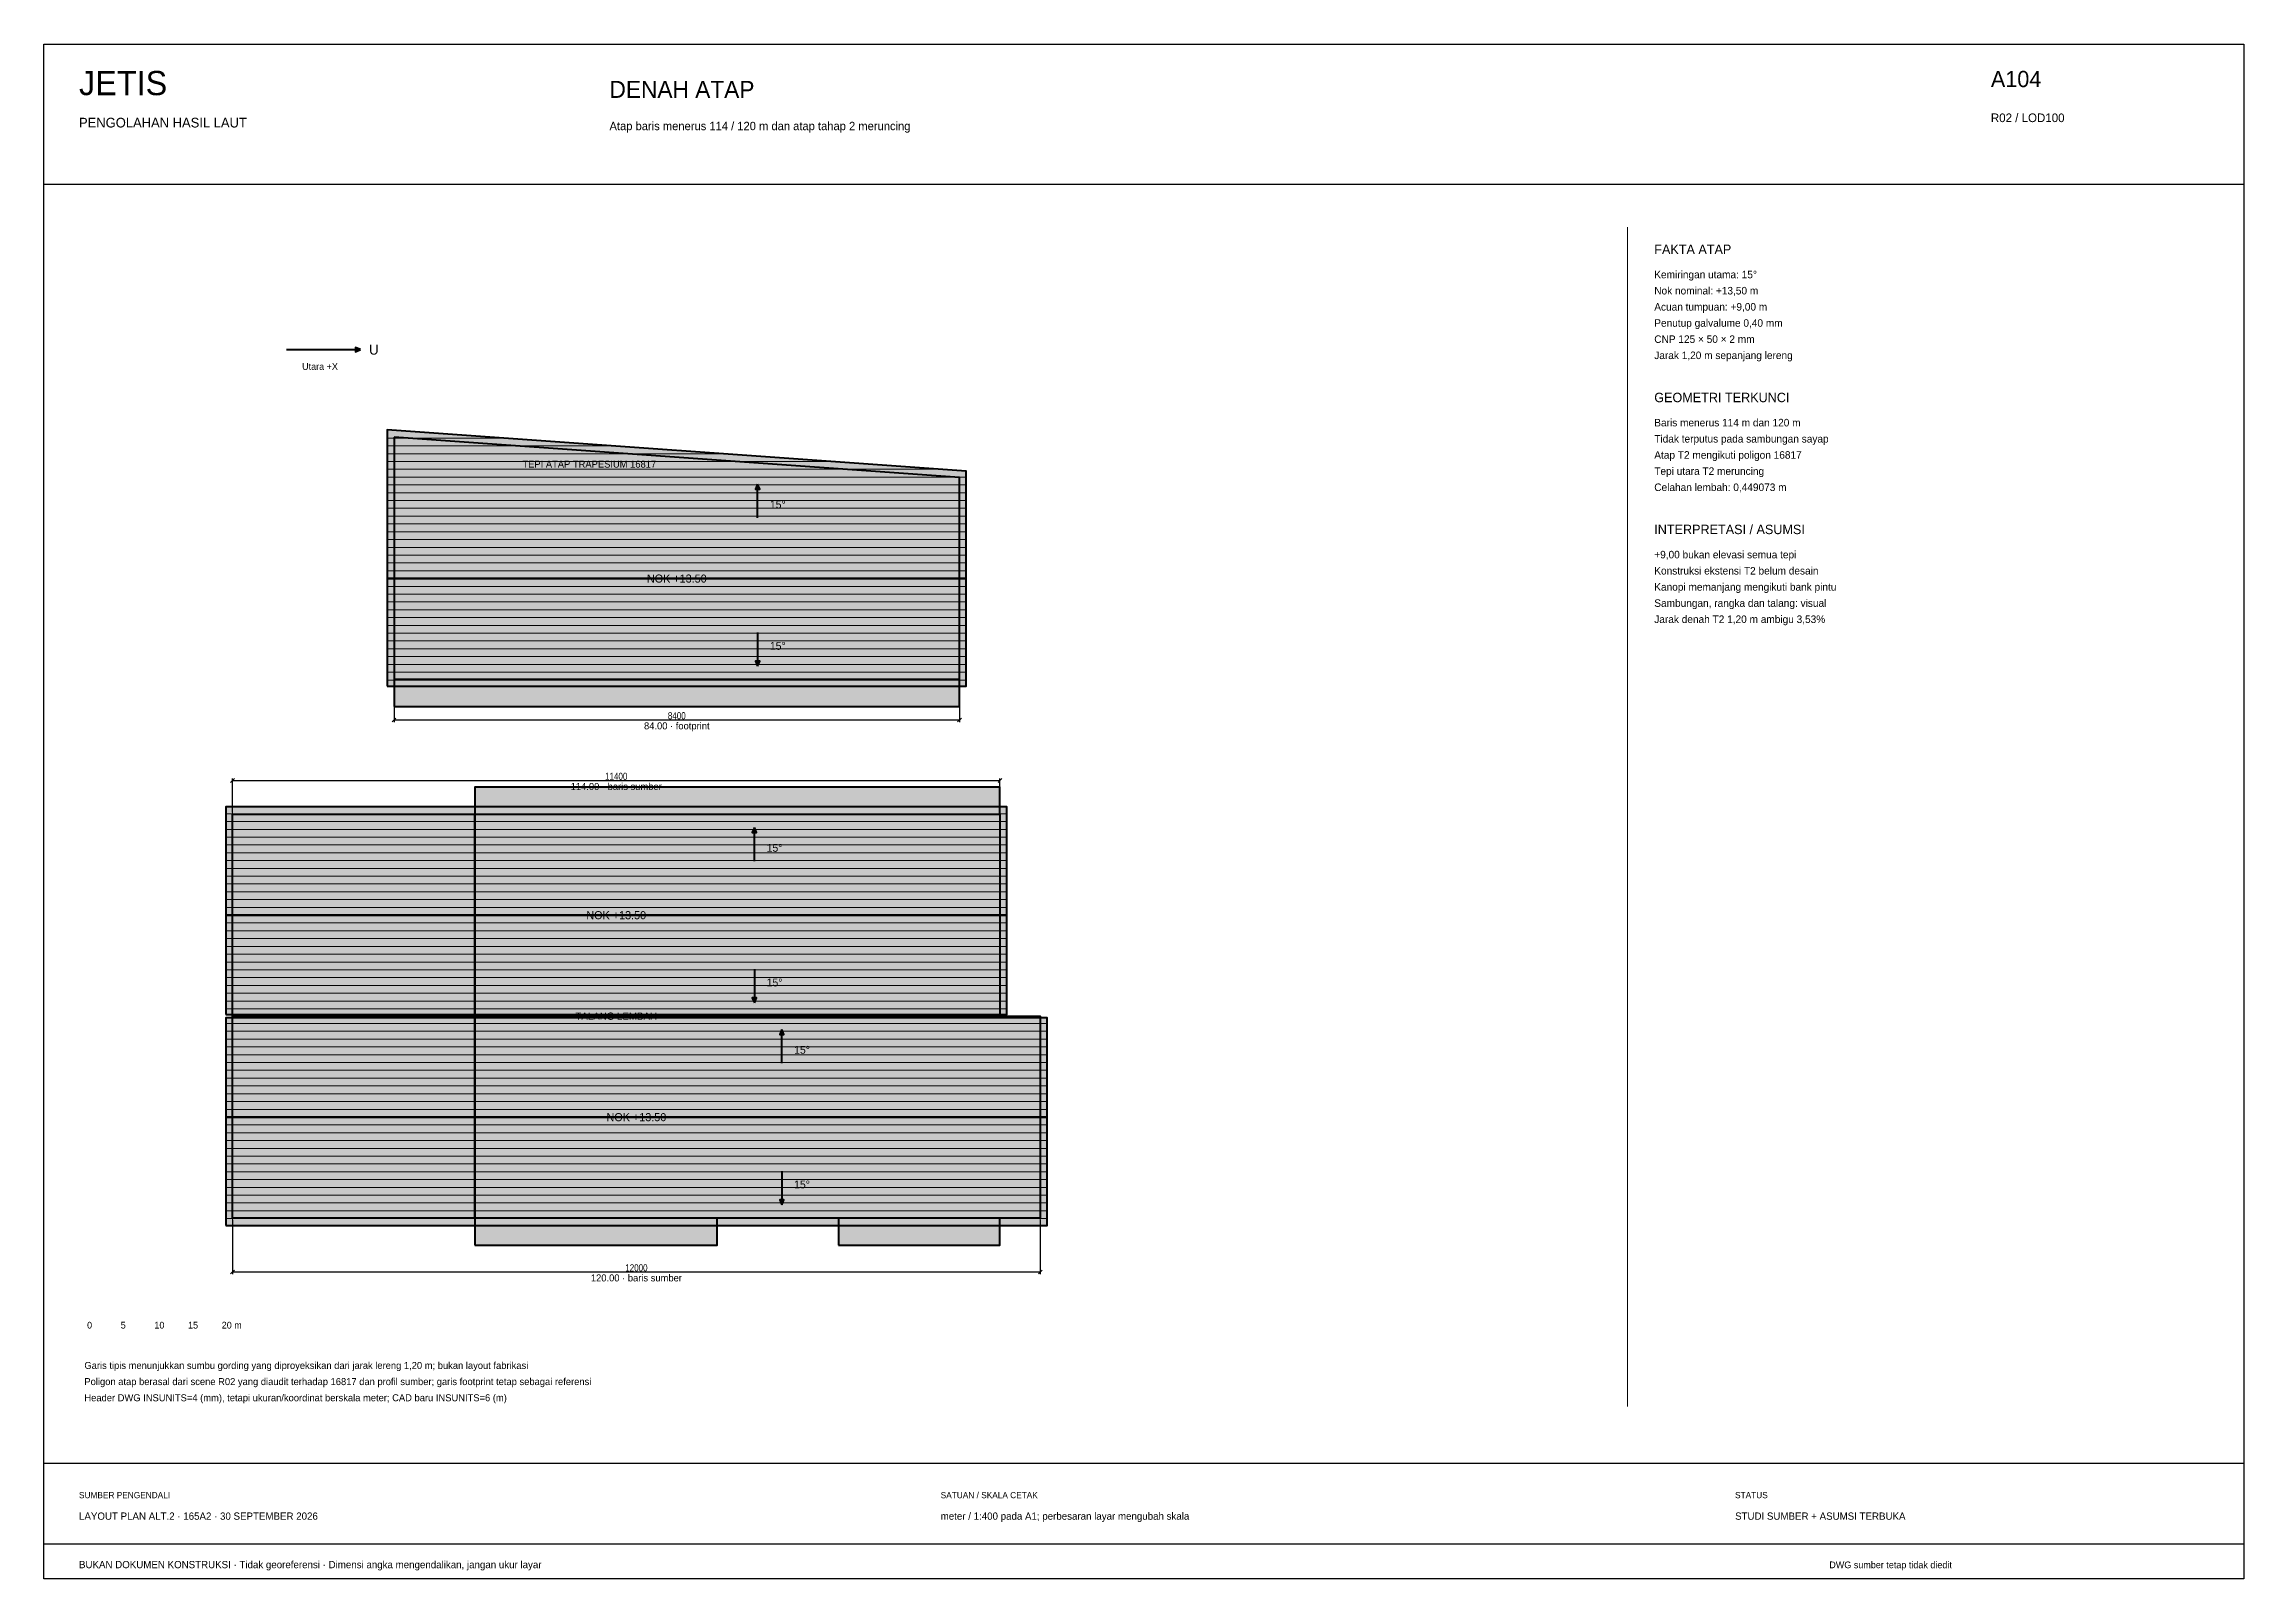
# Model space of a CAD drawing. Header units: metres. Extents: x -40 to 12011, y -1317 to 9636.
# Drawn here: x 601.4 to 928.2, y -429.8 to -201.8 of the extents above; entities that cross this region are included whole.
import ezdxf
from ezdxf.enums import TextEntityAlignment as Align

# ---------------------------------------------------------------- set-up
doc = ezdxf.new("R2010")
doc.units = ezdxf.units.M
for name, color, linetype, lineweight in [('DIMENSION', 8, 'Continuous', 18), ('GRID', 8, 'Continuous', 13), ('HATCH', 8, 'Continuous', 13), ('ROOF', 4, 'Continuous', 40), ('SOURCE_FOOTPRINT', 7, 'Continuous', 50), ('SOURCE_SITE', 96, 'Continuous', 60), ('TITLE', 7, 'Continuous', 30)]:
    doc.layers.add(name, color=color, linetype=linetype, lineweight=lineweight)
doc.styles.add('OpenSansCondensed-Light', font='OpenSansCondensed-Light.ttf')
doc.dimstyles.new('EZDXF', dxfattribs={"dimtxt": 0.25, "dimasz": 0.175, "dimexe": 0.375, "dimexo": 0.125, "dimgap": 0.1, "dimtad": 1, "dimlfac": 100, "dimzin": 12, "dimdsep": 46, "dimtxsty": 'OpenSansCondensed-Light', "dimblk": 'ARCHTICK', "dimcen": 2.5, "dimazin": 3, "dimtfac": 0.5, "dimtmove": 2, "dimatfit": 3})

msp = doc.modelspace()

# ---------------------------------------------------------------- texts
at = {"layer": 'DIMENSION'}
for s, p in [('84.00 · footprint', (695.41153, -303.06274)), ('114.00 · baris sumber', (686.41153, -312.06274)), ('120.00 · baris sumber', (689.41153, -385.06274))]:
    msp.add_text(s, height=1.04, dxfattribs=at).set_placement(p, align=Align.MIDDLE_CENTER)
at = {"layer": 'ROOF'}
for s, height, p in [('TEPI ATAP TRAPESIUM 16817', 1.04, (682.41153, -264.18274)), ('15°', 1.16, (710.41153, -270.18274)), ('NOK +13.50', 1.2, (695.41153, -281.18274)), ('15°', 1.16, (710.41153, -291.18274)), ('15°', 1.16, (709.93153, -321.18274)), ('NOK +13.50', 1.2, (686.41153, -331.18274)), ('15°', 1.16, (709.93153, -341.18274)), ('TALANG LEMBAH', 1.08, (686.41153, -346.18274)), ('15°', 1.16, (714.01153, -351.18274)), ('NOK +13.50', 1.2, (689.41153, -361.18274)), ('15°', 1.16, (714.01153, -371.18274))]:
    msp.add_text(s, height=height, dxfattribs=at).set_placement(p, align=Align.MIDDLE_CENTER)
at = {"layer": 'SOURCE_SITE'}
for s, height, p in [('U', 1.48, (650.41153, -247.18274)), ('Utara +X', 1, (642.41153, -249.68274))]:
    msp.add_text(s, height=height, dxfattribs=at).set_placement(p, align=Align.MIDDLE_CENTER)
at = {"layer": 'TITLE'}
for s, height, p in [('JETIS', 3.6, (606.61153, -209.38274)), ('A104', 2.4, (890.61153, -208.18274)), ('DENAH ATAP', 2.52, (685.41153, -209.78274)), ('R02 / LOD100', 1.28, (890.61153, -213.38274)), ('PENGOLAHAN HASIL LAUT', 1.44, (606.61153, -214.18274)), ('Atap baris menerus 114 / 120 m dan atap tahap 2 meruncing', 1.24, (685.41153, -214.58274)), ('FAKTA ATAP', 1.4, (840.61153, -232.98274)), ('Kemiringan utama: 15°', 1.12, (840.61153, -236.58274)), ('Nok nominal: +13,50 m', 1.12, (840.61153, -238.98274)), ('Acuan tumpuan: +9,00 m', 1.12, (840.61153, -241.38274)), ('CNP 125 × 50 × 2 mm', 1.12, (840.61153, -246.18274)), ('Penutup galvalume 0,40 mm', 1.12, (840.61153, -243.78274)), ('Jarak 1,20 m sepanjang lereng', 1.12, (840.61153, -248.58274)), ('GEOMETRI TERKUNCI', 1.4, (840.61153, -254.98274)), ('Baris menerus 114 m dan 120 m', 1.12, (840.61153, -258.58274)), ('Tidak terputus pada sambungan sayap', 1.12, (840.61153, -260.98274)), ('Atap T2 mengikuti poligon 16817', 1.12, (840.61153, -263.38274)), ('Tepi utara T2 meruncing', 1.12, (840.61153, -265.78274)), ('Celahan lembah: 0,449073 m', 1.12, (840.61153, -268.18274)), ('INTERPRETASI / ASUMSI', 1.4, (840.61153, -274.58274)), ('+9,00 bukan elevasi semua tepi', 1.12, (840.61153, -278.18274)), ('Konstruksi ekstensi T2 belum desain', 1.12, (840.61153, -280.58274)), ('Sambungan, rangka dan talang: visual', 1.12, (840.61153, -285.38274)), ('Kanopi memanjang mengikuti bank pintu', 1.12, (840.61153, -282.98274)), ('Jarak denah T2 1,20 m ambigu 3,53%', 1.12, (840.61153, -287.78274)), ('0', 1, (607.81153, -392.58274)), ('5', 1, (612.81153, -392.58274)), ('10', 1, (617.81153, -392.58274)), ('15', 1, (622.81153, -392.58274)), ('20 m', 1, (627.81153, -392.58274)), ('Garis tipis menunjukkan sumbu gording yang diproyeksikan dari jarak lereng 1,20 m; bukan layout fabrikasi', 1.04, (607.41153, -398.58274)), ('Poligon atap berasal dari scene R02 yang diaudit terhadap 16817 dan profil sumber; garis footprint tetap sebagai referensi', 1.04, (607.41153, -400.98274)), ('Header DWG INSUNITS=4 (mm), tetapi ukuran/koordinat berskala meter; CAD baru INSUNITS=6 (m)', 1.04, (607.41153, -403.38274)), ('SUMBER PENGENDALI', 0.92, (606.61153, -417.78274)), ('SATUAN / SKALA CETAK', 0.92, (734.61153, -417.78274)), ('STATUS', 0.92, (852.61153, -417.78274)), ('LAYOUT PLAN ALT.2 · 165A2 · 30 SEPTEMBER 2026', 1.08, (606.61153, -420.98274)), ('meter / 1:400 pada A1; perbesaran layar mengubah skala', 1.08, (734.61153, -420.98274)), ('STUDI SUMBER + ASUMSI TERBUKA', 1.08, (852.61153, -420.98274)), ('BUKAN DOKUMEN KONSTRUKSI · Tidak georeferensi · Dimensi angka mengendalikan, jangan ukur layar', 1.08, (606.61153, -428.18274)), ('DWG sumber tetap tidak diedit', 1, (866.61153, -428.18274))]:
    msp.add_text(s, height=height, dxfattribs=at).set_placement(p)

# ---------------------------------------------------------------- blocks, each defined once
blk = doc.blocks.new('_ARCHTICK')
at = {"color": 0, "linetype": 'BYBLOCK', "const_width": 0.15}
blk.add_lwpolyline([(-0.5, -0.5), (0.5, 0.5)], dxfattribs=at)

# ---------------------------------------------------------------- dimensions: what is measured, and where the dimension line sits
at = {"layer": 'DIMENSION'}
for base, p1, p2 in [((653.41153, -302.18274), (653.41153, -296.18274), (737.41153, -296.18274)), ((629.41153, -311.18274), (629.41153, -316.18274), (743.41153, -316.18274)), ((629.41153, -384.18274), (629.41153, -376.18274), (749.41153, -376.18274))]:
    msp.add_linear_dim(base=base, p1=p1, p2=p2, dimstyle='EZDXF', override={"dimtxt": 1.04, "dimasz": 0.32, "dimexe": 0.32, "dimexo": 0.24, "dimtad": 1, "dimdec": 2, "dimclrd": 8, "dimclre": 8, "dimclrt": 8}, dxfattribs=at).render()

# ---------------------------------------------------------------- hatches: boundary and pattern name
at = {"layer": 'HATCH'}
for color, points in [(7, [(648.41153, -247.18274), (647.67468, -246.8712), (647.67468, -247.49427)]), (254, [(652.41153, -281.18274), (738.41153, -281.18274), (738.41153, -265.25162), (652.41153, -259.10876)]), (7, [(707.41153, -267.18274), (707.1, -267.91959), (707.72307, -267.91959)]), (254, [(652.41153, -297.18274), (738.41153, -297.18274), (738.41153, -281.18274), (652.41153, -281.18274)]), (7, [(707.41153, -294.18274), (707.72307, -293.44589), (707.1, -293.44589)]), (254, [(653.41153, -300.18274), (737.41153, -300.18274), (737.41153, -296.18274), (653.41153, -296.18274)]), (254, [(665.41153, -316.18274), (743.41153, -316.18274), (743.41153, -312.18274), (665.41153, -312.18274)]), (254, [(628.41153, -331.18274), (744.41153, -331.18274), (744.41153, -315.06627), (628.41153, -315.06627)]), (7, [(706.93153, -318.18274), (706.62, -318.91959), (707.24307, -318.91959)]), (254, [(628.41153, -345.9582), (744.41153, -345.9582), (744.41153, -331.18274), (628.41153, -331.18274)]), (254, [(628.41153, -361.18274), (750.41153, -361.18274), (750.41153, -346.40728), (628.41153, -346.40728)]), (7, [(706.93153, -344.18274), (707.24307, -343.44589), (706.62, -343.44589)]), (7, [(711.01153, -348.18274), (710.7, -348.91959), (711.32307, -348.91959)]), (254, [(628.41153, -377.29921), (750.41153, -377.29921), (750.41153, -361.18274), (628.41153, -361.18274)]), (7, [(711.01153, -374.18274), (711.32307, -373.44589), (710.7, -373.44589)]), (254, [(665.41153, -380.18274), (701.41153, -380.18274), (701.41153, -376.18274), (665.41153, -376.18274)]), (254, [(719.41153, -380.18274), (743.41153, -380.18274), (743.41153, -376.18274), (719.41153, -376.18274)])]:
    msp.add_hatch(color=color, dxfattribs=at).paths.add_polyline_path(points)

# ---------------------------------------------------------------- linework, layer by layer
at = {"layer": 'DIMENSION', "linetype": 'CONTINUOUS'}
for p, q in [((653.41153, -296.18274), (653.41153, -302.18274)), ((737.41153, -296.18274), (737.41153, -302.18274)), ((653.13153, -302.46274), (653.69153, -301.90274)), ((653.41153, -302.18274), (737.41153, -302.18274)), ((737.13153, -302.46274), (737.69153, -301.90274)), ((629.13153, -311.46274), (629.69153, -310.90274)), ((629.41153, -316.18274), (629.41153, -311.18274)), ((629.41153, -311.18274), (743.41153, -311.18274)), ((743.13153, -311.46274), (743.69153, -310.90274)), ((743.41153, -316.18274), (743.41153, -311.18274)), ((629.41153, -376.18274), (629.41153, -384.18274)), ((749.41153, -376.18274), (749.41153, -384.18274)), ((629.13153, -384.46274), (629.69153, -383.90274)), ((629.41153, -384.18274), (749.41153, -384.18274)), ((749.13153, -384.46274), (749.69153, -383.90274))]:
    msp.add_line(p, q, dxfattribs=at)
at = {"layer": 'GRID'}
msp.add_line((836.61153, -228.98274), (836.61153, -404.18274), dxfattribs=at)
at = {"layer": 'GRID', "linetype": 'CONTINUOUS'}
for p, q in [((652.41153, -259.15963), (653.12368, -259.15963)), ((652.41153, -260.31874), (669.35123, -260.31874)), ((652.41153, -261.47785), (685.57878, -261.47785)), ((652.41153, -262.63696), (701.80634, -262.63696)), ((652.41153, -263.79607), (718.03389, -263.79607)), ((652.41153, -264.95519), (734.26144, -264.95519)), ((652.41153, -266.1143), (738.41153, -266.1143)), ((652.41153, -267.27341), (738.41153, -267.27341)), ((652.41153, -268.43252), (738.41153, -268.43252)), ((652.41153, -269.59163), (738.41153, -269.59163)), ((652.41153, -270.75074), (738.41153, -270.75074)), ((652.41153, -271.90985), (738.41153, -271.90985)), ((652.41153, -273.06896), (738.41153, -273.06896)), ((652.41153, -274.22807), (738.41153, -274.22807)), ((652.41153, -275.38718), (738.41153, -275.38718)), ((652.41153, -276.5463), (738.41153, -276.5463)), ((652.41153, -277.70541), (738.41153, -277.70541)), ((652.41153, -278.86452), (738.41153, -278.86452)), ((652.41153, -280.02363), (738.41153, -280.02363)), ((652.41153, -281.18274), (738.41153, -281.18274)), ((652.41153, -282.34185), (738.41153, -282.34185)), ((652.41153, -283.50096), (738.41153, -283.50096)), ((652.41153, -284.66007), (738.41153, -284.66007)), ((652.41153, -285.81918), (738.41153, -285.81918)), ((652.41153, -286.97829), (738.41153, -286.97829)), ((652.41153, -288.1374), (738.41153, -288.1374)), ((652.41153, -289.29652), (738.41153, -289.29652)), ((652.41153, -290.45563), (738.41153, -290.45563)), ((652.41153, -291.61474), (738.41153, -291.61474)), ((652.41153, -292.77385), (738.41153, -292.77385)), ((652.41153, -293.93296), (738.41153, -293.93296)), ((652.41153, -295.09207), (738.41153, -295.09207)), ((652.41153, -296.25118), (738.41153, -296.25118)), ((628.41153, -316.1143), (744.41153, -316.1143)), ((628.41153, -317.27341), (744.41153, -317.27341)), ((628.41153, -318.43252), (744.41153, -318.43252)), ((628.41153, -319.59163), (744.41153, -319.59163)), ((628.41153, -320.75074), (744.41153, -320.75074)), ((628.41153, -321.90985), (744.41153, -321.90985)), ((628.41153, -323.06896), (744.41153, -323.06896)), ((628.41153, -324.22807), (744.41153, -324.22807)), ((628.41153, -325.38718), (744.41153, -325.38718)), ((628.41153, -326.5463), (744.41153, -326.5463)), ((628.41153, -327.70541), (744.41153, -327.70541)), ((628.41153, -328.86452), (744.41153, -328.86452)), ((628.41153, -330.02363), (744.41153, -330.02363)), ((628.41153, -331.18274), (744.41153, -331.18274)), ((628.41153, -332.34185), (744.41153, -332.34185)), ((628.41153, -333.50096), (744.41153, -333.50096)), ((628.41153, -334.66007), (744.41153, -334.66007)), ((628.41153, -335.81918), (744.41153, -335.81918)), ((628.41153, -336.97829), (744.41153, -336.97829)), ((628.41153, -338.1374), (744.41153, -338.1374)), ((628.41153, -339.29652), (744.41153, -339.29652)), ((628.41153, -340.45563), (744.41153, -340.45563)), ((628.41153, -341.61474), (744.41153, -341.61474)), ((628.41153, -342.77385), (744.41153, -342.77385)), ((628.41153, -343.93296), (744.41153, -343.93296)), ((628.41153, -345.09207), (744.41153, -345.09207)), ((628.41153, -347.27341), (750.41153, -347.27341)), ((628.41153, -348.43252), (750.41153, -348.43252)), ((628.41153, -349.59163), (750.41153, -349.59163)), ((628.41153, -350.75074), (750.41153, -350.75074)), ((628.41153, -351.90985), (750.41153, -351.90985)), ((628.41153, -353.06896), (750.41153, -353.06896)), ((628.41153, -354.22807), (750.41153, -354.22807)), ((628.41153, -355.38718), (750.41153, -355.38718)), ((628.41153, -356.5463), (750.41153, -356.5463)), ((628.41153, -357.70541), (750.41153, -357.70541)), ((628.41153, -358.86452), (750.41153, -358.86452)), ((628.41153, -360.02363), (750.41153, -360.02363)), ((628.41153, -361.18274), (750.41153, -361.18274)), ((628.41153, -362.34185), (750.41153, -362.34185)), ((628.41153, -363.50096), (750.41153, -363.50096)), ((628.41153, -364.66007), (750.41153, -364.66007)), ((628.41153, -365.81918), (750.41153, -365.81918)), ((628.41153, -366.97829), (750.41153, -366.97829)), ((628.41153, -368.1374), (750.41153, -368.1374)), ((628.41153, -369.29652), (750.41153, -369.29652)), ((628.41153, -370.45563), (750.41153, -370.45563)), ((628.41153, -371.61474), (750.41153, -371.61474)), ((628.41153, -372.77385), (750.41153, -372.77385)), ((628.41153, -373.93296), (750.41153, -373.93296)), ((628.41153, -375.09207), (750.41153, -375.09207)), ((628.41153, -376.25118), (750.41153, -376.25118))]:
    msp.add_line(p, q, dxfattribs=at)
at = {"layer": 'ROOF', "linetype": 'CONTINUOUS'}
for p, q in [((707.41153, -272.18274), (707.41153, -267.18274)), ((652.41153, -281.18274), (738.41153, -281.18274)), ((707.41153, -289.18274), (707.41153, -294.18274)), ((706.93153, -323.18274), (706.93153, -318.18274)), ((628.41153, -331.18274), (744.41153, -331.18274)), ((706.93153, -339.18274), (706.93153, -344.18274)), ((711.01153, -353.18274), (711.01153, -348.18274)), ((628.41153, -361.18274), (750.41153, -361.18274)), ((711.01153, -369.18274), (711.01153, -374.18274))]:
    msp.add_line(p, q, dxfattribs=at)
for points in [[(652.41153, -281.18274), (738.41153, -281.18274), (738.41153, -265.25162), (652.41153, -259.10876)], [(707.41153, -267.18274), (707.1, -267.91959), (707.72307, -267.91959)], [(652.41153, -297.18274), (738.41153, -297.18274), (738.41153, -281.18274), (652.41153, -281.18274)], [(707.41153, -294.18274), (707.72307, -293.44589), (707.1, -293.44589)], [(653.41153, -300.18274), (737.41153, -300.18274), (737.41153, -296.18274), (653.41153, -296.18274)], [(665.41153, -316.18274), (743.41153, -316.18274), (743.41153, -312.18274), (665.41153, -312.18274)], [(628.41153, -331.18274), (744.41153, -331.18274), (744.41153, -315.06627), (628.41153, -315.06627)], [(706.93153, -318.18274), (706.62, -318.91959), (707.24307, -318.91959)], [(628.41153, -345.9582), (744.41153, -345.9582), (744.41153, -331.18274), (628.41153, -331.18274)], [(628.41153, -361.18274), (750.41153, -361.18274), (750.41153, -346.40728), (628.41153, -346.40728)], [(706.93153, -344.18274), (707.24307, -343.44589), (706.62, -343.44589)], [(711.01153, -348.18274), (710.7, -348.91959), (711.32307, -348.91959)], [(628.41153, -377.29921), (750.41153, -377.29921), (750.41153, -361.18274), (628.41153, -361.18274)], [(711.01153, -374.18274), (711.32307, -373.44589), (710.7, -373.44589)], [(665.41153, -380.18274), (701.41153, -380.18274), (701.41153, -376.18274), (665.41153, -376.18274)], [(719.41153, -380.18274), (743.41153, -380.18274), (743.41153, -376.18274), (719.41153, -376.18274)]]:
    msp.add_lwpolyline(points, close=True, dxfattribs=at)
at = {"layer": 'SOURCE_FOOTPRINT', "linetype": 'CONTINUOUS'}
for points in [[(653.41153, -260.18274), (653.41153, -296.18274), (737.41153, -296.18274), (737.41153, -266.18274)], [(629.41153, -316.18274), (665.41153, -316.18274), (665.41153, -346.18274), (629.41153, -346.18274)], [(665.41153, -316.18274), (743.41153, -316.18274), (743.41153, -346.18274), (665.41153, -346.18274)], [(629.41153, -346.18274), (665.41153, -346.18274), (665.41153, -376.18274), (629.41153, -376.18274)], [(665.41153, -346.18274), (749.41153, -346.18274), (749.41153, -376.18274), (665.41153, -376.18274)]]:
    msp.add_lwpolyline(points, close=True, dxfattribs=at)
at = {"layer": 'SOURCE_SITE', "linetype": 'CONTINUOUS'}
msp.add_line((637.41153, -247.18274), (648.41153, -247.18274), dxfattribs=at)
msp.add_lwpolyline([(648.41153, -247.18274), (647.67468, -246.8712), (647.67468, -247.49427)], close=True, dxfattribs=at)
at = {"layer": 'TITLE'}
for p, q in [((601.41153, -201.78274), (928.21153, -201.78274)), ((601.41153, -429.78274), (601.41153, -201.78274)), ((928.21153, -201.78274), (928.21153, -429.78274)), ((601.41153, -222.58274), (928.21153, -222.58274)), ((601.41153, -412.58274), (928.21153, -412.58274)), ((601.41153, -424.58274), (928.21153, -424.58274)), ((928.21153, -429.78274), (601.41153, -429.78274))]:
    msp.add_line(p, q, dxfattribs=at)

msp.set_redraw_order([(e.dxf.handle, doc.entitydb.next_handle()) for e in msp.query("TEXT MTEXT ATTDEF DIMENSION ARC_DIMENSION")])  # texts and dimensions are drawn at this point

doc.saveas('drawing.dxf')
